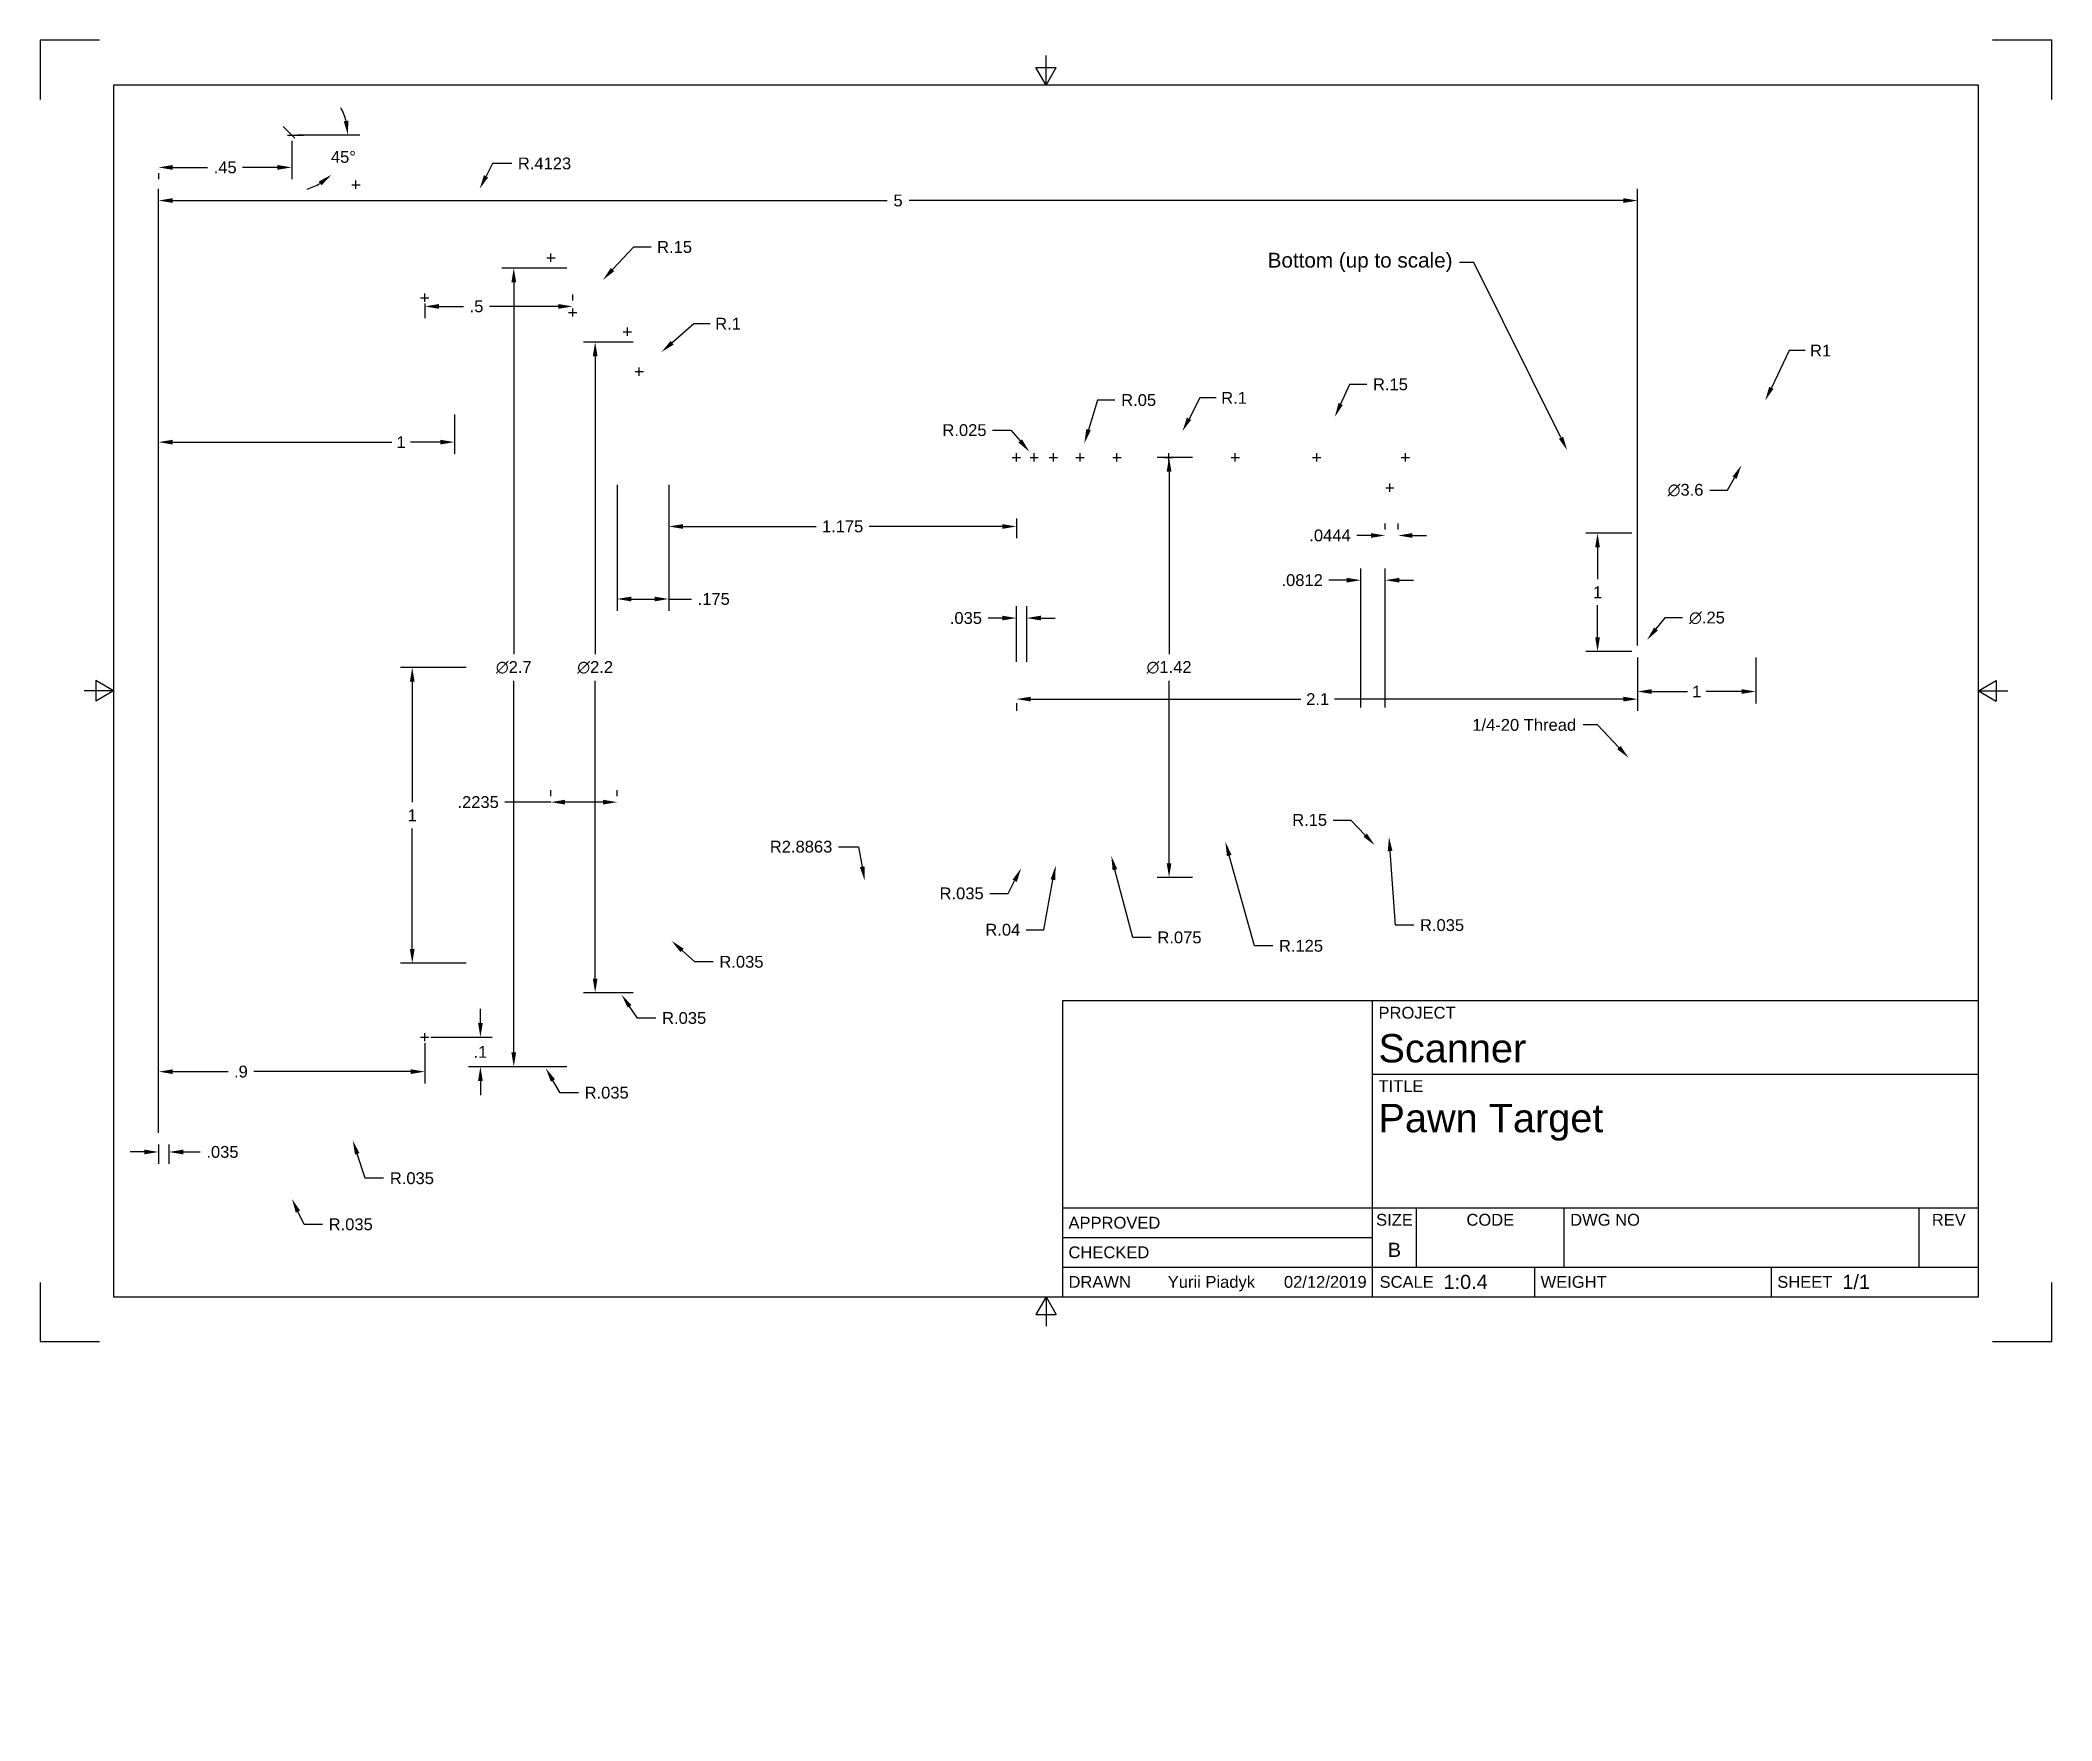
# Paper-space layout 'Sheet1' of a CAD drawing. Header units: inches. Extents: x 0 to 17, y -3.2 to 11.
import ezdxf
from ezdxf import colors
from ezdxf.entities.mleader import LeaderData, LeaderLine
from ezdxf.enums import TextEntityAlignment as Align
from ezdxf.math import Vec2, Vec3

# ---------------------------------------------------------------- set-up
doc = ezdxf.new("R2010")
doc.units = ezdxf.units.IN
doc.header["$LTSCALE"] = 0.75
doc.header["$MEASUREMENT"] = 0
doc.linetypes.add('CENTER2', pattern=[1.125, 0.75, -0.125, 0.125, -0.125])
for name, color, linetype, lineweight in [('Annotations', 7, 'Continuous', 25), ('Center Lines', 7, 'CENTER2', 25), ('Dimensions', 7, 'Continuous', 25)]:
    doc.layers.add(name, color=color, linetype=linetype, lineweight=lineweight)
doc.layers.add('Border', color=7, linetype='Continuous')
doc.layers.add('Titleblock', color=7, linetype='Continuous')
doc.styles.add('FusionTitle', font='')
doc.styles.get("Standard").update_dxf_attribs({"font": 'arial.ttf'})
doc.styles.get('FusionTitle').set_extended_font_data('Arial Unicode MS')
doc.dimstyles.get("Standard").update_dxf_attribs({"dimtxt": 0.1, "dimasz": 0.12, "dimexe": 0.1, "dimexo": 0.05, "dimgap": 0.06, "dimtad": 0, "dimtih": 1, "dimtoh": 1, "dimdec": 4, "dimzin": 12, "dimdsep": 46, "dimtxsty": 'Standard', "dimcen": 0, "dimclrd": 256, "dimclre": 256, "dimclrt": 256, "dimazin": 3, "dimtp": 0.01, "dimtm": 0.01, "dimtfac": 1, "dimtdec": 4, "dimtofl": 0, "dimtmove": 0, "dimatfit": 3, "dimfxl": 1, "dimtolj": 1, "dimtzin": 12, "dimarcsym": 1})

psp = doc.layouts.new('Sheet1')

# ---------------------------------------------------------------- blocks, each defined once
blk = doc.blocks.new('ANSI_B_SHEET')
at = {"layer": 'Border'}
for p, q in [((0.5, 11), (0, 11)), ((0, 11), (0, 10.5)), ((17, 11), (16.5, 11)), ((17, 10.5), (17, 11)), ((8.413, 10.77), (8.587, 10.77)), ((8.5, 10.62), (8.413, 10.77)), ((8.5, 10.62), (8.5, 10.87)), ((8.5, 10.62), (8.587, 10.77)), ((16.38, 10.62), (0.62, 10.62)), ((0.62, 10.62), (0.62, 0.38)), ((16.38, 0.38), (16.38, 10.62)), ((0.62, 5.5), (0.37, 5.5)), ((0.47, 5.587), (0.47, 5.413)), ((0.62, 5.5), (0.47, 5.587)), ((0.62, 5.5), (0.47, 5.413)), ((16.38, 5.5), (16.53, 5.587)), ((16.38, 5.5), (16.63, 5.5)), ((16.38, 5.5), (16.53, 5.413)), ((16.53, 5.587), (16.53, 5.413)), ((0, 0.5), (0, 0)), ((0.62, 0.38), (16.38, 0.38)), ((8.5, 0.38), (8.413, 0.23)), ((8.5, 0.38), (8.5, 0.13)), ((8.5, 0.38), (8.587, 0.23)), ((17, 0), (17, 0.5)), ((8.413, 0.23), (8.587, 0.23)), ((0, 0), (0.5, 0)), ((16.5, 0), (17, 0))]:
    blk.add_line(p, q, dxfattribs=at)
blk = doc.blocks.new('ANSI_TITLEBLOCK')
at = {"layer": 'Titleblock'}
for p, q in [((0, 2.5), (-7.74, 2.5)), ((-7.74, 2.5), (-7.74, 0)), ((-5.12, 0), (-5.12, 2.5)), ((0, 0), (0, 2.5)), ((-5.12, 1.88), (0, 1.88)), ((-7.74, 0.75), (0, 0.75)), ((-4.75, 0.25), (-4.75, 0.75)), ((-3.5, 0.25), (-3.5, 0.75)), ((-0.5, 0.25), (-0.5, 0.75)), ((-7.74, 0.5), (-5.12, 0.5)), ((-7.74, 0.25), (0, 0.25)), ((-3.75, 0), (-3.75, 0.25)), ((-1.75, 0), (-1.75, 0.25)), ((-7.74, 0), (0, 0))]:
    blk.add_line(p, q, dxfattribs=at)
at = {"layer": 'Titleblock', "style": 'FusionTitle'}
for s, p in [('PROJECT', (-5.07, 2.45)), ('TITLE', (-5.07, 1.83)), ('DWG NO', (-3.45, 0.7))]:
    blk.add_text(s, height=0.1, dxfattribs=at).set_placement(p, align=Align.TOP_LEFT)
for s, p in [('SIZE', (-4.935, 0.7)), ('CODE', (-4.125, 0.7)), ('REV', (-0.25, 0.7))]:
    blk.add_text(s, height=0.1, dxfattribs=at).set_placement(p, align=Align.TOP_CENTER)
for s, p in [('APPROVED', (-7.69, 0.625)), ('CHECKED', (-7.69, 0.375)), ('DRAWN', (-7.69, 0.125)), ('SCALE', (-5.061, 0.125)), ('WEIGHT', (-3.7, 0.125)), ('SHEET', (-1.7, 0.125))]:
    blk.add_text(s, height=0.1, dxfattribs=at).set_placement(p, align=Align.MIDDLE_LEFT)
blk.add_attdef('PROJECT', (-5.07, 1.98), '', height=0.24, dxfattribs=at)
for tag, height, p in [('TITLE_1', 0.24, (-5.07, 1.63)), ('TITLE_2', 0.24, (-5.07, 1.29)), ('TITLE_3', 0.12, (-5.07, 0.95))]:
    blk.add_attdef(tag, text='', height=height, dxfattribs=at).set_placement(p, align=Align.TOP_LEFT)
for tag, height, p in [('APPROVED_BY', 0.1, (-6.851, 0.625)), ('CHECKED_BY', 0.1, (-6.851, 0.375)), ('DRAWN_BY', 0.1, (-6.851, 0.125)), ('SCALE', 0.12, (-4.52, 0.125)), ('WEIGHT', 0.12, (-3.1, 0.125)), ('SHEET', 0.12, (-1.15, 0.125))]:
    blk.add_attdef(tag, text='', height=height, dxfattribs=at).set_placement(p, align=Align.MIDDLE_LEFT)
for tag, p in [('APPROVED_DATE', (-5.17, 0.625)), ('CHECKED_DATE', (-5.17, 0.375)), ('DRAWN_DATE', (-5.17, 0.125))]:
    blk.add_attdef(tag, text='', height=0.1, dxfattribs=at).set_placement(p, align=Align.MIDDLE_RIGHT)
for tag, p in [('SIZE', (-4.935, 0.3)), ('CODE', (-4.125, 0.3)), ('REV', (-0.25, 0.3))]:
    blk.add_attdef(tag, text='', height=0.12, dxfattribs=at).set_placement(p, align=Align.BOTTOM_CENTER)
blk.add_attdef('DWG_NO', text='', height=0.12, dxfattribs=at).set_placement((-3.45, 0.3), align=Align.BOTTOM_LEFT)
blk = doc.blocks.new('*D18')
at = {"layer": 'Defpoints', "color": 0, "transparency": 16777216}
for p in [(6.968, 3.896), (8.25, -3.205)]:
    blk.add_point(p, dxfattribs=at)
at = {"layer": 'Dimensions', "lineweight": -2, "transparency": 16777216}
for p, q in [((6.745, 4.183), (6.916, 4.183)), ((6.916, 4.183), (6.946, 4.014))]:
    blk.add_line(p, q, dxfattribs=at)
at = {"layer": 'Dimensions', "transparency": 16777216}
blk.add_solid([(6.966, 4.018), (6.927, 4.011), (6.968, 3.896)], dxfattribs=at)
at = {"layer": 'Dimensions', "transparency": 16777216, "insert": (6.43, 4.183), "char_height": 0.1, "attachment_point": 5}
blk.add_mtext('\\A1;R2.8863', dxfattribs=at)
blk = doc.blocks.new('*D19')
at = {"layer": 'Defpoints', "color": 0, "transparency": 16777216}
for p in [(3.714, 9.744), (3.25, 8.824)]:
    blk.add_point(p, dxfattribs=at)
at = {"layer": 'Dimensions', "lineweight": -2, "transparency": 16777216}
for p, q in [((3.822, 9.958), (3.768, 9.851)), ((3.986, 9.958), (3.822, 9.958))]:
    blk.add_line(p, q, dxfattribs=at)
at = {"layer": 'Dimensions', "transparency": 16777216}
blk.add_solid([(3.75, 9.86), (3.786, 9.842), (3.714, 9.744)], dxfattribs=at)
at = {"layer": 'Dimensions', "transparency": 16777216, "insert": (4.262, 9.958), "char_height": 0.1, "attachment_point": 5}
blk.add_mtext('\\A1;R.4123', dxfattribs=at)
blk = doc.blocks.new('*D20')
at = {"layer": 'Defpoints', "color": 0, "transparency": 16777216}
for p in [(4.755, 8.973), (4.5, 8.699)]:
    blk.add_point(p, dxfattribs=at)
at = {"layer": 'Dimensions', "lineweight": -2, "transparency": 16777216}
for p, q in [((5.014, 9.252), (4.837, 9.061)), ((5.162, 9.252), (5.014, 9.252))]:
    blk.add_line(p, q, dxfattribs=at)
at = {"layer": 'Dimensions', "transparency": 16777216}
blk.add_solid([(4.822, 9.075), (4.851, 9.048), (4.755, 8.973)], dxfattribs=at)
at = {"layer": 'Dimensions', "transparency": 16777216, "insert": (5.361, 9.252), "char_height": 0.1, "attachment_point": 5}
blk.add_mtext('\\A1;R.15', dxfattribs=at)
blk = doc.blocks.new('*D21')
at = {"layer": 'Defpoints', "color": 0, "transparency": 16777216}
for p in [(5.25, 8.364), (5.062, 8.199)]:
    blk.add_point(p, dxfattribs=at)
at = {"layer": 'Dimensions', "lineweight": -2, "transparency": 16777216}
for p, q in [((5.525, 8.604), (5.341, 8.443)), ((5.663, 8.604), (5.525, 8.604))]:
    blk.add_line(p, q, dxfattribs=at)
at = {"layer": 'Dimensions', "transparency": 16777216}
blk.add_solid([(5.327, 8.458), (5.354, 8.428), (5.25, 8.364)], dxfattribs=at)
at = {"layer": 'Dimensions', "transparency": 16777216, "insert": (5.813, 8.604), "char_height": 0.1, "attachment_point": 5}
blk.add_mtext('\\A1;R.1', dxfattribs=at)
blk = doc.blocks.new('*D22')
at = {"layer": 'Defpoints', "color": 0, "transparency": 16777216}
for p in [(8.36, 7.521), (8.4, 7.474)]:
    blk.add_point(p, dxfattribs=at)
at = {"layer": 'Dimensions', "lineweight": -2, "transparency": 16777216}
for p, q in [((8.049, 7.704), (8.204, 7.704)), ((8.204, 7.704), (8.282, 7.613))]:
    blk.add_line(p, q, dxfattribs=at)
at = {"layer": 'Dimensions', "transparency": 16777216}
blk.add_solid([(8.297, 7.626), (8.267, 7.6), (8.36, 7.521)], dxfattribs=at)
at = {"layer": 'Dimensions', "transparency": 16777216, "insert": (7.811, 7.704), "char_height": 0.1, "attachment_point": 5}
blk.add_mtext('\\A1;R.025', dxfattribs=at)
blk = doc.blocks.new('*D23')
at = {"layer": 'Defpoints', "color": 0, "transparency": 16777216}
for p in [(8.824, 7.593), (8.787, 7.474)]:
    blk.add_point(p, dxfattribs=at)
at = {"layer": 'Dimensions', "lineweight": -2, "transparency": 16777216}
for p, q in [((8.936, 7.958), (8.859, 7.708)), ((9.083, 7.958), (8.936, 7.958))]:
    blk.add_line(p, q, dxfattribs=at)
at = {"layer": 'Dimensions', "transparency": 16777216}
blk.add_solid([(8.84, 7.714), (8.878, 7.702), (8.824, 7.593)], dxfattribs=at)
at = {"layer": 'Dimensions', "transparency": 16777216, "insert": (9.283, 7.958), "char_height": 0.1, "attachment_point": 5}
blk.add_mtext('\\A1;R.05', dxfattribs=at)
blk = doc.blocks.new('*D24')
at = {"layer": 'Defpoints', "color": 0, "transparency": 16777216}
for p in [(9.653, 7.695), (9.537, 7.474)]:
    blk.add_point(p, dxfattribs=at)
at = {"layer": 'Dimensions', "lineweight": -2, "transparency": 16777216}
for p, q in [((9.801, 7.977), (9.709, 7.801)), ((9.939, 7.977), (9.801, 7.977))]:
    blk.add_line(p, q, dxfattribs=at)
at = {"layer": 'Dimensions', "transparency": 16777216}
blk.add_solid([(9.691, 7.811), (9.727, 7.792), (9.653, 7.695)], dxfattribs=at)
at = {"layer": 'Dimensions', "transparency": 16777216, "insert": (10.089, 7.977), "char_height": 0.1, "attachment_point": 5}
blk.add_mtext('\\A1;R.1', dxfattribs=at)
blk = doc.blocks.new('*D25')
at = {"layer": 'Defpoints', "color": 0, "transparency": 16777216}
for p in [(10.941, 7.816), (10.787, 7.474)]:
    blk.add_point(p, dxfattribs=at)
at = {"layer": 'Dimensions', "lineweight": -2, "transparency": 16777216}
for p, q in [((11.064, 8.091), (10.99, 7.925)), ((11.212, 8.091), (11.064, 8.091))]:
    blk.add_line(p, q, dxfattribs=at)
at = {"layer": 'Dimensions', "transparency": 16777216}
blk.add_solid([(10.972, 7.934), (11.008, 7.917), (10.941, 7.816)], dxfattribs=at)
at = {"layer": 'Dimensions', "transparency": 16777216, "insert": (11.411, 8.091), "char_height": 0.1, "attachment_point": 5}
blk.add_mtext('\\A1;R.15', dxfattribs=at)
blk = doc.blocks.new('*D26')
at = {"layer": 'Defpoints', "color": 0, "transparency": 16777216}
for p in [(14.578, 7.954), (13.5, 5.699)]:
    blk.add_point(p, dxfattribs=at)
at = {"layer": 'Dimensions', "lineweight": -2, "transparency": 16777216}
for p, q in [((14.781, 8.377), (14.63, 8.062)), ((14.915, 8.377), (14.781, 8.377))]:
    blk.add_line(p, q, dxfattribs=at)
at = {"layer": 'Dimensions', "transparency": 16777216}
blk.add_solid([(14.612, 8.071), (14.648, 8.054), (14.578, 7.954)], dxfattribs=at)
at = {"layer": 'Dimensions', "transparency": 16777216, "insert": (15.046, 8.377), "char_height": 0.1, "attachment_point": 5}
blk.add_mtext('\\A1;R1', dxfattribs=at)
blk = doc.blocks.new('*D27')
at = {"layer": 'Defpoints', "color": 0, "transparency": 16777216}
for p in [(14.377, 7.407), (12.623, 4.262)]:
    blk.add_point(p, dxfattribs=at)
at = {"layer": 'Dimensions', "lineweight": -2, "transparency": 16777216}
for p, q in [((14.111, 7.197), (14.26, 7.197)), ((14.26, 7.197), (14.318, 7.302))]:
    blk.add_line(p, q, dxfattribs=at)
at = {"layer": 'Dimensions', "transparency": 16777216}
blk.add_solid([(14.301, 7.311), (14.336, 7.292), (14.377, 7.407)], dxfattribs=at)
at = {"layer": 'Dimensions', "transparency": 16777216, "insert": (13.905, 7.197), "char_height": 0.1, "attachment_point": 5}
blk.add_mtext('\\A1;∅3.6', dxfattribs=at)
blk = doc.blocks.new('*D28')
at = {"layer": 'Defpoints', "color": 0, "transparency": 16777216}
for p in [(13.5, 5.834), (14.5, 5.834), (14.5, 5.495)]:
    blk.add_point(p, dxfattribs=at)
at = {"layer": 'Dimensions', "lineweight": -2, "transparency": 16777216}
for p, q in [((13.5, 5.784), (13.5, 5.395)), ((14.5, 5.784), (14.5, 5.395)), ((13.62, 5.495), (13.922, 5.495)), ((14.38, 5.495), (14.078, 5.495))]:
    blk.add_line(p, q, dxfattribs=at)
at = {"layer": 'Dimensions', "transparency": 16777216}
for points in [[(13.62, 5.515), (13.62, 5.475), (13.5, 5.495)], [(14.38, 5.515), (14.38, 5.475), (14.5, 5.495)]]:
    blk.add_solid(points, dxfattribs=at)
at = {"layer": 'Dimensions', "transparency": 16777216, "insert": (14, 5.495), "char_height": 0.1, "attachment_point": 5}
blk.add_mtext('\\A1;1', dxfattribs=at)
blk = doc.blocks.new('*D29')
at = {"layer": 'Defpoints', "color": 0, "transparency": 16777216}
for p in [(13.161, 6.834), (13.5, 6.834), (13.5, 5.834)]:
    blk.add_point(p, dxfattribs=at)
at = {"layer": 'Dimensions', "lineweight": -2, "transparency": 16777216}
for p, q in [((13.45, 6.834), (13.061, 6.834)), ((13.161, 6.714), (13.161, 6.445)), ((13.161, 5.954), (13.161, 6.224)), ((13.45, 5.834), (13.061, 5.834))]:
    blk.add_line(p, q, dxfattribs=at)
at = {"layer": 'Dimensions', "transparency": 16777216}
for points in [[(13.141, 6.714), (13.181, 6.714), (13.161, 6.834)], [(13.141, 5.954), (13.181, 5.954), (13.161, 5.834)]]:
    blk.add_solid(points, dxfattribs=at)
at = {"layer": 'Dimensions', "transparency": 16777216, "insert": (13.161, 6.334), "char_height": 0.1, "attachment_point": 5}
blk.add_mtext('\\A1;1', dxfattribs=at)
blk = doc.blocks.new('*D30')
at = {"layer": 'Defpoints', "color": 0, "transparency": 16777216}
for p in [(13.579, 5.931), (13.421, 5.738)]:
    blk.add_point(p, dxfattribs=at)
at = {"layer": 'Dimensions', "lineweight": -2, "transparency": 16777216}
for p, q in [((13.731, 6.117), (13.655, 6.024)), ((13.88, 6.117), (13.731, 6.117))]:
    blk.add_line(p, q, dxfattribs=at)
at = {"layer": 'Dimensions', "transparency": 16777216}
blk.add_solid([(13.64, 6.037), (13.671, 6.011), (13.579, 5.931)], dxfattribs=at)
at = {"layer": 'Dimensions', "transparency": 16777216, "insert": (14.086, 6.117), "char_height": 0.1, "attachment_point": 5}
blk.add_mtext('\\A1;∅.25', dxfattribs=at)
blk = doc.blocks.new('*D31')
at = {"layer": 'Defpoints', "color": 0, "transparency": 16777216}
for p in [(8.25, 3.924), (8.29, 4.002)]:
    blk.add_point(p, dxfattribs=at)
at = {"layer": 'Dimensions', "lineweight": -2, "transparency": 16777216}
for p, q in [((8.026, 3.788), (8.181, 3.788)), ((8.181, 3.788), (8.235, 3.895))]:
    blk.add_line(p, q, dxfattribs=at)
at = {"layer": 'Dimensions', "transparency": 16777216}
blk.add_solid([(8.217, 3.904), (8.253, 3.886), (8.29, 4.002)], dxfattribs=at)
at = {"layer": 'Dimensions', "transparency": 16777216, "insert": (7.787, 3.788), "char_height": 0.1, "attachment_point": 5}
blk.add_mtext('\\A1;R.035', dxfattribs=at)
blk = doc.blocks.new('*D32')
at = {"layer": 'Defpoints', "color": 0, "transparency": 16777216}
for p in [(8.562, 3.924), (8.544, 3.825)]:
    blk.add_point(p, dxfattribs=at)
at = {"layer": 'Dimensions', "lineweight": -2, "transparency": 16777216}
for p, q in [((8.481, 3.481), (8.559, 3.904)), ((8.333, 3.481), (8.481, 3.481))]:
    blk.add_line(p, q, dxfattribs=at)
at = {"layer": 'Dimensions', "transparency": 16777216}
blk.add_solid([(8.539, 3.908), (8.579, 3.9), (8.581, 4.022)], dxfattribs=at)
at = {"layer": 'Dimensions', "transparency": 16777216, "insert": (8.135, 3.481), "char_height": 0.1, "attachment_point": 5}
blk.add_mtext('\\A1;R.04', dxfattribs=at)
blk = doc.blocks.new('*D33')
at = {"layer": 'Defpoints', "color": 0, "transparency": 16777216}
for p in [(9.1, 3.924), (9.148, 3.742)]:
    blk.add_point(p, dxfattribs=at)
at = {"layer": 'Dimensions', "lineweight": -2, "transparency": 16777216}
for p, q in [((9.234, 3.416), (9.083, 3.989)), ((9.39, 3.416), (9.234, 3.416))]:
    blk.add_line(p, q, dxfattribs=at)
at = {"layer": 'Dimensions', "transparency": 16777216}
blk.add_solid([(9.102, 3.994), (9.063, 3.984), (9.052, 4.105)], dxfattribs=at)
at = {"layer": 'Dimensions', "transparency": 16777216, "insert": (9.628, 3.416), "char_height": 0.1, "attachment_point": 5}
blk.add_mtext('\\A1;R.075', dxfattribs=at)
blk = doc.blocks.new('*D34')
at = {"layer": 'Defpoints', "color": 0, "transparency": 16777216}
for p in [(10.1, 3.924), (10.184, 3.622)]:
    blk.add_point(p, dxfattribs=at)
at = {"layer": 'Dimensions', "lineweight": -2, "transparency": 16777216}
for p, q in [((10.261, 3.345), (10.048, 4.109)), ((10.416, 3.345), (10.261, 3.345))]:
    blk.add_line(p, q, dxfattribs=at)
at = {"layer": 'Dimensions', "transparency": 16777216}
blk.add_solid([(10.068, 4.114), (10.029, 4.104), (10.016, 4.225)], dxfattribs=at)
at = {"layer": 'Dimensions', "transparency": 16777216, "insert": (10.655, 3.345), "char_height": 0.1, "attachment_point": 5}
blk.add_mtext('\\A1;R.125', dxfattribs=at)
blk = doc.blocks.new('*D35')
at = {"layer": 'Defpoints', "color": 0, "transparency": 16777216}
for p in [(11.279, 4.195), (11.537, 3.924)]:
    blk.add_point(p, dxfattribs=at)
at = {"layer": 'Dimensions', "lineweight": -2, "transparency": 16777216}
for p, q in [((10.928, 4.409), (11.075, 4.409)), ((11.075, 4.409), (11.196, 4.282))]:
    blk.add_line(p, q, dxfattribs=at)
at = {"layer": 'Dimensions', "transparency": 16777216}
blk.add_solid([(11.211, 4.296), (11.182, 4.268), (11.279, 4.195)], dxfattribs=at)
at = {"layer": 'Dimensions', "transparency": 16777216, "insert": (10.728, 4.409), "char_height": 0.1, "attachment_point": 5}
blk.add_mtext('\\A1;R.15', dxfattribs=at)
blk = doc.blocks.new('*D36')
at = {"layer": 'Defpoints', "color": 0, "transparency": 16777216}
for p in [(11.406, 4.179), (11.412, 4.092)]:
    blk.add_point(p, dxfattribs=at)
at = {"layer": 'Dimensions', "lineweight": -2, "transparency": 16777216}
for p, q in [((11.454, 3.52), (11.408, 4.147)), ((11.609, 3.52), (11.454, 3.52))]:
    blk.add_line(p, q, dxfattribs=at)
at = {"layer": 'Dimensions', "transparency": 16777216}
blk.add_solid([(11.428, 4.148), (11.388, 4.145), (11.399, 4.266)], dxfattribs=at)
at = {"layer": 'Dimensions', "transparency": 16777216, "insert": (11.847, 3.52), "char_height": 0.1, "attachment_point": 5}
blk.add_mtext('\\A1;R.035', dxfattribs=at)
blk = doc.blocks.new('*D37')
at = {"layer": 'Defpoints', "color": 0, "transparency": 16777216}
for p in [(5.4, 3.329), (5.465, 3.27)]:
    blk.add_point(p, dxfattribs=at)
at = {"layer": 'Dimensions', "lineweight": -2, "transparency": 16777216}
for p, q in [((5.533, 3.21), (5.424, 3.307)), ((5.688, 3.21), (5.533, 3.21))]:
    blk.add_line(p, q, dxfattribs=at)
at = {"layer": 'Dimensions', "transparency": 16777216}
blk.add_solid([(5.438, 3.322), (5.411, 3.292), (5.335, 3.388)], dxfattribs=at)
at = {"layer": 'Dimensions', "transparency": 16777216, "insert": (5.926, 3.21), "char_height": 0.1, "attachment_point": 5}
blk.add_mtext('\\A1;R.035', dxfattribs=at)
blk = doc.blocks.new('*D38')
at = {"layer": 'Defpoints', "color": 0, "transparency": 16777216}
for p in [(4.913, 2.933), (4.962, 2.861)]:
    blk.add_point(p, dxfattribs=at)
at = {"layer": 'Dimensions', "lineweight": -2, "transparency": 16777216}
for p, q in [((5.048, 2.735), (4.981, 2.834)), ((5.204, 2.735), (5.048, 2.735))]:
    blk.add_line(p, q, dxfattribs=at)
at = {"layer": 'Dimensions', "transparency": 16777216}
blk.add_solid([(4.997, 2.845), (4.964, 2.823), (4.913, 2.933)], dxfattribs=at)
at = {"layer": 'Dimensions', "transparency": 16777216, "insert": (5.442, 2.735), "char_height": 0.1, "attachment_point": 5}
blk.add_mtext('\\A1;R.035', dxfattribs=at)
blk = doc.blocks.new('*D39')
at = {"layer": 'Defpoints', "color": 0, "transparency": 16777216}
for p in [(4.272, 2.312), (4.316, 2.236)]:
    blk.add_point(p, dxfattribs=at)
at = {"layer": 'Dimensions', "lineweight": -2, "transparency": 16777216}
for p, q in [((4.393, 2.104), (4.333, 2.208)), ((4.549, 2.104), (4.393, 2.104))]:
    blk.add_line(p, q, dxfattribs=at)
at = {"layer": 'Dimensions', "transparency": 16777216}
blk.add_solid([(4.35, 2.218), (4.315, 2.198), (4.272, 2.312)], dxfattribs=at)
at = {"layer": 'Dimensions', "transparency": 16777216, "insert": (4.787, 2.104), "char_height": 0.1, "attachment_point": 5}
blk.add_mtext('\\A1;R.035', dxfattribs=at)
blk = doc.blocks.new('*D40')
at = {"layer": 'Defpoints', "color": 0, "transparency": 16777216}
for p in [(2.669, 1.618), (2.696, 1.535)]:
    blk.add_point(p, dxfattribs=at)
at = {"layer": 'Dimensions', "lineweight": -2, "transparency": 16777216}
for p, q in [((2.747, 1.381), (2.679, 1.587)), ((2.902, 1.381), (2.747, 1.381))]:
    blk.add_line(p, q, dxfattribs=at)
at = {"layer": 'Dimensions', "transparency": 16777216}
blk.add_solid([(2.698, 1.594), (2.66, 1.581), (2.641, 1.701)], dxfattribs=at)
at = {"layer": 'Dimensions', "transparency": 16777216, "insert": (3.141, 1.381), "char_height": 0.1, "attachment_point": 5}
blk.add_mtext('\\A1;R.035', dxfattribs=at)
blk = doc.blocks.new('*D41')
at = {"layer": 'Defpoints', "color": 0, "transparency": 16777216}
for p in [(2.089, 1.286), (2.127, 1.207)]:
    blk.add_point(p, dxfattribs=at)
at = {"layer": 'Dimensions', "lineweight": -2, "transparency": 16777216}
for p, q in [((2.23, 0.991), (2.178, 1.099)), ((2.386, 0.991), (2.23, 0.991))]:
    blk.add_line(p, q, dxfattribs=at)
at = {"layer": 'Dimensions', "transparency": 16777216}
blk.add_solid([(2.196, 1.108), (2.16, 1.09), (2.127, 1.207)], dxfattribs=at)
at = {"layer": 'Dimensions', "transparency": 16777216, "insert": (2.624, 0.991), "char_height": 0.1, "attachment_point": 5}
blk.add_mtext('\\A1;R.035', dxfattribs=at)
blk = doc.blocks.new('*D42')
at = {"layer": 'Defpoints', "color": 0, "transparency": 16777216}
for p in [(1, 1.715), (1.088, 1.715), (1, 1.603)]:
    blk.add_point(p, dxfattribs=at)
at = {"layer": 'Dimensions', "lineweight": -2, "transparency": 16777216}
for p, q in [((0.88, 1.603), (0.76, 1.603)), ((1, 1.665), (1, 1.503)), ((1.088, 1.665), (1.088, 1.503)), ((1.208, 1.603), (1.353, 1.603))]:
    blk.add_line(p, q, dxfattribs=at)
at = {"layer": 'Dimensions', "transparency": 16777216}
for points in [[(0.88, 1.623), (0.88, 1.583), (1, 1.603)], [(1.208, 1.623), (1.208, 1.583), (1.088, 1.603)]]:
    blk.add_solid(points, dxfattribs=at)
at = {"layer": 'Dimensions', "transparency": 16777216, "insert": (1.54, 1.603), "char_height": 0.1, "attachment_point": 5}
blk.add_mtext('\\A1;.035', dxfattribs=at)
blk = doc.blocks.new('*D43')
at = {"layer": 'Defpoints', "color": 0, "transparency": 16777216}
for p in [(4.875, 7.293), (5.312, 7.293), (5.312, 6.277)]:
    blk.add_point(p, dxfattribs=at)
at = {"layer": 'Dimensions', "lineweight": -2, "transparency": 16777216}
for p, q in [((4.875, 7.243), (4.875, 6.177)), ((5.312, 7.243), (5.312, 6.177)), ((4.995, 6.277), (5.192, 6.277)), ((5.312, 6.277), (5.505, 6.277))]:
    blk.add_line(p, q, dxfattribs=at)
at = {"layer": 'Dimensions', "transparency": 16777216}
for points in [[(4.995, 6.297), (4.995, 6.257), (4.875, 6.277)], [(5.192, 6.297), (5.192, 6.257), (5.312, 6.277)]]:
    blk.add_solid(points, dxfattribs=at)
at = {"layer": 'Dimensions', "transparency": 16777216, "insert": (5.692, 6.277), "char_height": 0.1, "attachment_point": 5}
blk.add_mtext('\\A1;.175', dxfattribs=at)
blk = doc.blocks.new('*U45')
at = {"layer": 'Dimensions', "color": 0, "ltscale": 0.75, "transparency": 16777216}
for p, q in [((0.026, -0.026), (-0.071, 0.071)), ((-0.036, 0), (0.1, 0))]:
    blk.add_line(p, q, dxfattribs=at)
blk = doc.blocks.new('*D46')
at = {"layer": 'Defpoints', "color": 0, "transparency": 16777216}
for p in [(2.125, 10.199), (1, 9.925), (1, 9.925)]:
    blk.add_point(p, dxfattribs=at)
at = {"layer": 'Dimensions', "lineweight": -2, "transparency": 16777216}
for p, q in [((2.125, 10.149), (2.125, 9.825)), ((1, 9.875), (1, 9.825)), ((1.12, 9.925), (1.415, 9.925)), ((2.005, 9.925), (1.71, 9.925))]:
    blk.add_line(p, q, dxfattribs=at)
at = {"layer": 'Dimensions', "transparency": 16777216}
for points in [[(1.12, 9.945), (1.12, 9.905), (1, 9.925)], [(2.005, 9.945), (2.005, 9.905), (2.125, 9.925)]]:
    blk.add_solid(points, dxfattribs=at)
at = {"layer": 'Dimensions', "transparency": 16777216, "insert": (1.563, 9.925), "char_height": 0.1, "attachment_point": 5}
blk.add_mtext('\\A1;.45', dxfattribs=at)
blk = doc.blocks.new('*D49')
at = {"layer": 'Defpoints', "color": 0, "transparency": 16777216}
for p in [(3.651, 5.699), (3.144, 3.199), (3.651, 3.199)]:
    blk.add_point(p, dxfattribs=at)
at = {"layer": 'Dimensions', "lineweight": -2, "transparency": 16777216}
for p, q in [((3.601, 5.699), (3.044, 5.699)), ((3.144, 5.579), (3.144, 4.559)), ((3.144, 3.319), (3.144, 4.338)), ((3.601, 3.199), (3.044, 3.199))]:
    blk.add_line(p, q, dxfattribs=at)
at = {"layer": 'Dimensions', "transparency": 16777216}
for points in [[(3.124, 5.579), (3.164, 5.579), (3.144, 5.699)], [(3.124, 3.319), (3.164, 3.319), (3.144, 3.199)]]:
    blk.add_solid(points, dxfattribs=at)
at = {"layer": 'Dimensions', "transparency": 16777216, "insert": (3.144, 4.449), "char_height": 0.1, "attachment_point": 5}
blk.add_mtext('\\A1;1', dxfattribs=at)
blk = doc.blocks.new('*D58')
at = {"layer": 'Defpoints', "color": 0, "transparency": 16777216}
for p in [(8.25, 6.116), (8.25, 5.697), (8.337, 5.697)]:
    blk.add_point(p, dxfattribs=at)
at = {"layer": 'Dimensions', "lineweight": -2, "transparency": 16777216}
for p, q in [((8.25, 5.747), (8.25, 6.216)), ((8.337, 5.747), (8.337, 6.216)), ((8.13, 6.116), (8.01, 6.116)), ((8.457, 6.116), (8.577, 6.116))]:
    blk.add_line(p, q, dxfattribs=at)
at = {"layer": 'Dimensions', "transparency": 16777216}
for points in [[(8.13, 6.136), (8.13, 6.096), (8.25, 6.116)], [(8.457, 6.136), (8.457, 6.096), (8.337, 6.116)]]:
    blk.add_solid(points, dxfattribs=at)
at = {"layer": 'Dimensions', "transparency": 16777216, "insert": (7.823, 6.116), "char_height": 0.1, "attachment_point": 5}
blk.add_mtext('\\A1;.035', dxfattribs=at)
blk = doc.blocks.new('*D59')
at = {"layer": 'Defpoints', "color": 0, "transparency": 16777216}
for p in [(11.366, 6.436), (11.162, 5.311), (11.366, 5.311)]:
    blk.add_point(p, dxfattribs=at)
at = {"layer": 'Dimensions', "lineweight": -2, "transparency": 16777216}
for p, q in [((11.162, 5.361), (11.162, 6.536)), ((11.366, 5.361), (11.366, 6.536)), ((11.042, 6.436), (10.89, 6.436)), ((11.486, 6.436), (11.606, 6.436))]:
    blk.add_line(p, q, dxfattribs=at)
at = {"layer": 'Dimensions', "transparency": 16777216}
for points in [[(11.042, 6.456), (11.042, 6.416), (11.162, 6.436)], [(11.486, 6.456), (11.486, 6.416), (11.366, 6.436)]]:
    blk.add_solid(points, dxfattribs=at)
at = {"layer": 'Dimensions', "transparency": 16777216, "insert": (10.665, 6.436), "char_height": 0.1, "attachment_point": 5}
blk.add_mtext('\\A1;.0812', dxfattribs=at)
blk = doc.blocks.new('*D60')
at = {"layer": 'Defpoints', "color": 0, "transparency": 16777216}
for p in [(5.312, 7.008), (8.25, 7.008), (8.25, 6.89)]:
    blk.add_point(p, dxfattribs=at)
at = {"layer": 'Dimensions', "lineweight": -2, "transparency": 16777216}
for p, q in [((5.312, 6.958), (5.312, 6.79)), ((5.432, 6.89), (6.557, 6.89)), ((8.13, 6.89), (7.006, 6.89)), ((8.25, 6.958), (8.25, 6.79))]:
    blk.add_line(p, q, dxfattribs=at)
at = {"layer": 'Dimensions', "transparency": 16777216}
for points in [[(5.432, 6.91), (5.432, 6.87), (5.312, 6.89)], [(8.13, 6.91), (8.13, 6.87), (8.25, 6.89)]]:
    blk.add_solid(points, dxfattribs=at)
at = {"layer": 'Dimensions', "transparency": 16777216, "insert": (6.781, 6.89), "char_height": 0.1, "attachment_point": 5}
blk.add_mtext('\\A1;1.175', dxfattribs=at)
blk = doc.blocks.new('*D63')
at = {"layer": 'Defpoints', "color": 0, "transparency": 16777216}
for p in [(13.5, 5.699), (8.25, 5.447), (8.25, 5.431)]:
    blk.add_point(p, dxfattribs=at)
at = {"layer": 'Dimensions', "lineweight": -2, "transparency": 16777216}
for p, q in [((13.5, 5.649), (13.5, 5.331)), ((8.25, 5.397), (8.25, 5.331)), ((8.37, 5.431), (10.653, 5.431)), ((13.38, 5.431), (10.938, 5.431))]:
    blk.add_line(p, q, dxfattribs=at)
at = {"layer": 'Dimensions', "transparency": 16777216}
for points in [[(8.37, 5.451), (8.37, 5.411), (8.25, 5.431)], [(13.38, 5.451), (13.38, 5.411), (13.5, 5.431)]]:
    blk.add_solid(points, dxfattribs=at)
at = {"layer": 'Dimensions', "transparency": 16777216, "insert": (10.796, 5.431), "char_height": 0.1, "attachment_point": 5}
blk.add_mtext('\\A1;2.1', dxfattribs=at)
blk = doc.blocks.new('*U64')
at = {"layer": 'Center Lines', "color": 0, "linetype": 'Continuous', "ltscale": 0.75, "transparency": 16777216}
for p, q in [((-0.035, 0), (0.035, 0)), ((0, -0.035), (0, 0.035))]:
    blk.add_line(p, q, dxfattribs=at)
blk = doc.blocks.new('*U65')
at = {"layer": 'Center Lines', "color": 0, "linetype": 'Continuous', "ltscale": 0.75, "transparency": 16777216}
for p, q in [((-0.035, 0), (0.035, 0)), ((0, -0.035), (0, 0.035))]:
    blk.add_line(p, q, dxfattribs=at)
blk = doc.blocks.new('*U66')
at = {"layer": 'Center Lines', "color": 0, "linetype": 'Continuous', "ltscale": 0.75, "transparency": 16777216}
for p, q in [((-0.035, 0), (0.035, 0)), ((0, -0.035), (0, 0.035))]:
    blk.add_line(p, q, dxfattribs=at)
blk = doc.blocks.new('*U67')
at = {"layer": 'Center Lines', "color": 0, "linetype": 'Continuous', "ltscale": 0.75, "transparency": 16777216}
for p, q in [((-0.035, 0), (0.035, 0)), ((0, -0.035), (0, 0.035))]:
    blk.add_line(p, q, dxfattribs=at)
blk = doc.blocks.new('*U68')
at = {"layer": 'Center Lines', "color": 0, "linetype": 'Continuous', "ltscale": 0.75, "transparency": 16777216}
for p, q in [((-0.035, 0), (0.035, 0)), ((0, -0.035), (0, 0.035))]:
    blk.add_line(p, q, dxfattribs=at)
blk = doc.blocks.new('*U69')
at = {"layer": 'Center Lines', "color": 0, "linetype": 'Continuous', "ltscale": 0.75, "transparency": 16777216}
for p, q in [((-0.035, 0), (0.035, 0)), ((0, -0.035), (0, 0.035))]:
    blk.add_line(p, q, dxfattribs=at)
blk = doc.blocks.new('*U70')
at = {"layer": 'Center Lines', "color": 0, "linetype": 'Continuous', "ltscale": 0.75, "transparency": 16777216}
for p, q in [((-0.035, 0), (0.035, 0)), ((0, -0.035), (0, 0.035))]:
    blk.add_line(p, q, dxfattribs=at)
blk = doc.blocks.new('*U71')
at = {"layer": 'Center Lines', "color": 0, "linetype": 'Continuous', "ltscale": 0.75, "transparency": 16777216}
for p, q in [((-0.035, 0), (0.035, 0)), ((0, -0.035), (0, 0.035))]:
    blk.add_line(p, q, dxfattribs=at)
blk = doc.blocks.new('*U72')
at = {"layer": 'Center Lines', "color": 0, "linetype": 'Continuous', "ltscale": 0.75, "transparency": 16777216}
for p, q in [((-0.035, 0), (0.035, 0)), ((0, -0.035), (0, 0.035))]:
    blk.add_line(p, q, dxfattribs=at)
blk = doc.blocks.new('*D73')
at = {"layer": 'Defpoints', "color": 0, "transparency": 16777216}
for p in [(9.54, 7.474), (9.787, 7.474), (9.787, 3.924)]:
    blk.add_point(p, dxfattribs=at)
at = {"layer": 'Dimensions', "lineweight": -2, "transparency": 16777216}
for p, q in [((9.737, 7.474), (9.44, 7.474)), ((9.54, 7.354), (9.54, 5.812)), ((9.54, 4.044), (9.54, 5.585)), ((9.737, 3.924), (9.44, 3.924))]:
    blk.add_line(p, q, dxfattribs=at)
at = {"layer": 'Dimensions', "transparency": 16777216}
for points in [[(9.52, 7.354), (9.56, 7.354), (9.54, 7.474)], [(9.52, 4.044), (9.56, 4.044), (9.54, 3.924)]]:
    blk.add_solid(points, dxfattribs=at)
at = {"layer": 'Dimensions', "transparency": 16777216, "insert": (9.54, 5.699), "char_height": 0.1, "attachment_point": 5}
blk.add_mtext('\\A1;∅1.42', dxfattribs=at)
blk = doc.blocks.new('*D74')
at = {"layer": 'Defpoints', "color": 0, "transparency": 16777216}
for p in [(4.002, 9.074), (4.5, 9.074), (4.5, 2.324)]:
    blk.add_point(p, dxfattribs=at)
at = {"layer": 'Dimensions', "lineweight": -2, "transparency": 16777216}
for p, q in [((4.45, 9.074), (3.902, 9.074)), ((4.002, 8.954), (4.002, 5.812)), ((4.002, 2.444), (4.002, 5.585)), ((4.45, 2.324), (3.902, 2.324))]:
    blk.add_line(p, q, dxfattribs=at)
at = {"layer": 'Dimensions', "transparency": 16777216}
for points in [[(3.982, 8.954), (4.022, 8.954), (4.002, 9.074)], [(3.982, 2.444), (4.022, 2.444), (4.002, 2.324)]]:
    blk.add_solid(points, dxfattribs=at)
at = {"layer": 'Dimensions', "transparency": 16777216, "insert": (4.002, 5.699), "char_height": 0.1, "attachment_point": 5}
blk.add_mtext('\\A1;∅2.7', dxfattribs=at)
blk = doc.blocks.new('*D75')
at = {"layer": 'Defpoints', "color": 0, "transparency": 16777216}
for p in [(4.69, 8.449), (5.062, 8.449), (5.062, 2.949)]:
    blk.add_point(p, dxfattribs=at)
at = {"layer": 'Dimensions', "lineweight": -2, "transparency": 16777216}
for p, q in [((5.012, 8.449), (4.59, 8.449)), ((4.69, 8.329), (4.69, 5.812)), ((4.69, 3.069), (4.69, 5.585)), ((5.012, 2.949), (4.59, 2.949))]:
    blk.add_line(p, q, dxfattribs=at)
at = {"layer": 'Dimensions', "transparency": 16777216}
for points in [[(4.67, 8.329), (4.71, 8.329), (4.69, 8.449)], [(4.67, 3.069), (4.71, 3.069), (4.69, 2.949)]]:
    blk.add_solid(points, dxfattribs=at)
at = {"layer": 'Dimensions', "transparency": 16777216, "insert": (4.69, 5.699), "char_height": 0.1, "attachment_point": 5}
blk.add_mtext('\\A1;∅2.2', dxfattribs=at)
blk = doc.blocks.new('*D76')
at = {"layer": 'Defpoints', "color": 0, "transparency": 16777216}
for p in [(1.088, 10.199), (2.089, 10.199), (2.151, 10.173), (2.583, 10.076), (2.607, 9.717)]:
    blk.add_point(p, dxfattribs=at)
at = {"layer": 'Dimensions', "lineweight": -2, "transparency": 16777216}
blk.add_line((2.175, 10.199), (2.7, 10.199), dxfattribs=at)
for start, end in [(14.525, 29.05), (285.95, 300.475)]:
    blk.add_arc((2.125, 10.199), 0.475, start, end, dxfattribs=at)
at = {"layer": 'Dimensions', "transparency": 16777216}
for points in [[(2.604, 10.32), (2.565, 10.315), (2.6, 10.199)], [(2.353, 9.805), (2.378, 9.774), (2.461, 9.863)]]:
    blk.add_solid(points, dxfattribs=at)
at = {"layer": 'Dimensions', "transparency": 16777216, "insert": (2.562, 10.013), "char_height": 0.1, "attachment_point": 5}
blk.add_mtext('\\A1;45°', dxfattribs=at)
blk = doc.blocks.new('*D77')
at = {"layer": 'Defpoints', "color": 0, "transparency": 16777216}
for p in [(11.366, 6.814), (11.366, 6.814), (11.476, 6.814)]:
    blk.add_point(p, dxfattribs=at)
at = {"layer": 'Dimensions', "lineweight": -2, "transparency": 16777216}
for p, q in [((11.246, 6.814), (11.126, 6.814)), ((11.366, 6.864), (11.366, 6.914)), ((11.476, 6.864), (11.476, 6.914)), ((11.596, 6.814), (11.716, 6.814))]:
    blk.add_line(p, q, dxfattribs=at)
at = {"layer": 'Dimensions', "transparency": 16777216}
for points in [[(11.246, 6.834), (11.246, 6.794), (11.366, 6.814)], [(11.596, 6.834), (11.596, 6.794), (11.476, 6.814)]]:
    blk.add_solid(points, dxfattribs=at)
at = {"layer": 'Dimensions', "transparency": 16777216, "insert": (10.9, 6.814), "char_height": 0.1, "attachment_point": 5}
blk.add_mtext('\\A1;.0444', dxfattribs=at)
blk = doc.blocks.new('*D78')
at = {"layer": 'Defpoints', "color": 0, "transparency": 16777216}
for p in [(4.316, 4.56), (4.316, 4.56), (4.875, 4.56)]:
    blk.add_point(p, dxfattribs=at)
at = {"layer": 'Dimensions', "lineweight": -2, "transparency": 16777216}
for p, q in [((4.316, 4.61), (4.316, 4.66)), ((4.875, 4.61), (4.875, 4.66)), ((4.316, 4.56), (3.927, 4.56)), ((4.755, 4.56), (4.436, 4.56))]:
    blk.add_line(p, q, dxfattribs=at)
at = {"layer": 'Dimensions', "transparency": 16777216}
for points in [[(4.436, 4.58), (4.436, 4.54), (4.316, 4.56)], [(4.755, 4.58), (4.755, 4.54), (4.875, 4.56)]]:
    blk.add_solid(points, dxfattribs=at)
at = {"layer": 'Dimensions', "transparency": 16777216, "insert": (3.701, 4.56), "char_height": 0.1, "attachment_point": 5}
blk.add_mtext('\\A1;.2235', dxfattribs=at)
blk = doc.blocks.new('*U79')
at = {"layer": 'Center Lines', "color": 0, "linetype": 'Continuous', "ltscale": 0.75, "transparency": 16777216}
for p, q in [((-0.035, 0), (0.035, 0)), ((0, -0.035), (0, 0.035))]:
    blk.add_line(p, q, dxfattribs=at)
blk = doc.blocks.new('*U80')
at = {"layer": 'Center Lines', "color": 0, "linetype": 'Continuous', "ltscale": 0.75, "transparency": 16777216}
for p, q in [((-0.035, 0), (0.035, 0)), ((0, -0.035), (0, 0.035))]:
    blk.add_line(p, q, dxfattribs=at)
blk = doc.blocks.new('*U81')
at = {"layer": 'Center Lines', "color": 0, "linetype": 'Continuous', "ltscale": 0.75, "transparency": 16777216}
for p, q in [((-0.035, 0), (0.035, 0)), ((0, -0.035), (0, 0.035))]:
    blk.add_line(p, q, dxfattribs=at)
blk = doc.blocks.new('*U82')
at = {"layer": 'Center Lines', "color": 0, "linetype": 'Continuous', "ltscale": 0.75, "transparency": 16777216}
for p, q in [((-0.035, 0), (0.035, 0)), ((0, -0.035), (0, 0.035))]:
    blk.add_line(p, q, dxfattribs=at)
blk = doc.blocks.new('*U83')
at = {"layer": 'Center Lines', "color": 0, "linetype": 'Continuous', "ltscale": 0.75, "transparency": 16777216}
for p, q in [((-0.035, 0), (0.035, 0)), ((0, -0.035), (0, 0.035))]:
    blk.add_line(p, q, dxfattribs=at)
blk = doc.blocks.new('*U84')
at = {"layer": 'Center Lines', "color": 0, "linetype": 'Continuous', "ltscale": 0.75, "transparency": 16777216}
for p, q in [((-0.035, 0), (0.035, 0)), ((0, -0.035), (0, 0.035))]:
    blk.add_line(p, q, dxfattribs=at)
blk = doc.blocks.new('*U85')
at = {"layer": 'Center Lines', "color": 0, "linetype": 'Continuous', "ltscale": 0.75, "transparency": 16777216}
for p, q in [((-0.035, 0), (0.035, 0)), ((0, -0.035), (0, 0.035))]:
    blk.add_line(p, q, dxfattribs=at)
blk = doc.blocks.new('*U88')
at = {"layer": 'Center Lines', "color": 0, "linetype": 'Continuous', "ltscale": 0.75, "transparency": 16777216}
for p, q in [((-0.035, 0), (0.035, 0)), ((0, -0.035), (0, 0.035))]:
    blk.add_line(p, q, dxfattribs=at)
blk = doc.blocks.new('*D91')
at = {"layer": 'Defpoints', "color": 0, "transparency": 16777216}
for p in [(3.25, 2.574), (3.25, 2.282), (1, 1.715)]:
    blk.add_point(p, dxfattribs=at)
at = {"layer": 'Dimensions', "lineweight": -2, "transparency": 16777216}
for p, q in [((1, 1.765), (1, 2.382)), ((3.25, 2.524), (3.25, 2.182)), ((1.12, 2.282), (1.587, 2.282)), ((3.13, 2.282), (1.805, 2.282))]:
    blk.add_line(p, q, dxfattribs=at)
at = {"layer": 'Dimensions', "transparency": 16777216}
for points in [[(1.12, 2.302), (1.12, 2.262), (1, 2.282)], [(3.13, 2.302), (3.13, 2.262), (3.25, 2.282)]]:
    blk.add_solid(points, dxfattribs=at)
at = {"layer": 'Dimensions', "transparency": 16777216, "insert": (1.696, 2.282), "char_height": 0.1, "attachment_point": 5}
blk.add_mtext('\\A1;.9', dxfattribs=at)
blk = doc.blocks.new('*D94')
at = {"layer": 'Defpoints', "color": 0, "transparency": 16777216}
for p in [(3.5, 7.886), (3.5, 7.603), (1, 1.715)]:
    blk.add_point(p, dxfattribs=at)
at = {"layer": 'Dimensions', "lineweight": -2, "transparency": 16777216}
for p, q in [((3.5, 7.836), (3.5, 7.503)), ((1, 1.765), (1, 7.703)), ((1.12, 7.603), (2.971, 7.603)), ((3.38, 7.603), (3.128, 7.603))]:
    blk.add_line(p, q, dxfattribs=at)
at = {"layer": 'Dimensions', "transparency": 16777216}
for points in [[(1.12, 7.623), (1.12, 7.583), (1, 7.603)], [(3.38, 7.623), (3.38, 7.583), (3.5, 7.603)]]:
    blk.add_solid(points, dxfattribs=at)
at = {"layer": 'Dimensions', "transparency": 16777216, "insert": (3.05, 7.603), "char_height": 0.1, "attachment_point": 5}
blk.add_mtext('\\A1;1', dxfattribs=at)
blk = doc.blocks.new('*D95')
at = {"layer": 'Defpoints', "color": 0, "transparency": 16777216}
for p in [(13.5, 9.645), (13.5, 5.834), (1, 1.715)]:
    blk.add_point(p, dxfattribs=at)
at = {"layer": 'Dimensions', "lineweight": -2, "transparency": 16777216}
for p, q in [((1, 1.765), (1, 9.745)), ((13.5, 5.884), (13.5, 9.745)), ((1.12, 9.645), (7.157, 9.645)), ((13.38, 9.645), (7.343, 9.645))]:
    blk.add_line(p, q, dxfattribs=at)
at = {"layer": 'Dimensions', "transparency": 16777216}
for points in [[(1.12, 9.665), (1.12, 9.625), (1, 9.645)], [(13.38, 9.665), (13.38, 9.625), (13.5, 9.645)]]:
    blk.add_solid(points, dxfattribs=at)
at = {"layer": 'Dimensions', "transparency": 16777216, "insert": (7.25, 9.645), "char_height": 0.1, "attachment_point": 5}
blk.add_mtext('\\A1;5', dxfattribs=at)
blk = doc.blocks.new('*D97')
at = {"layer": 'Defpoints', "color": 0, "transparency": 16777216}
for p in [(3.25, 2.574), (3.72, 2.574), (4.5, 2.324)]:
    blk.add_point(p, dxfattribs=at)
at = {"layer": 'Dimensions', "lineweight": -2, "transparency": 16777216}
for p, q in [((3.72, 2.694), (3.72, 2.814)), ((3.3, 2.574), (3.82, 2.574)), ((4.45, 2.324), (3.62, 2.324)), ((3.72, 2.204), (3.72, 2.084))]:
    blk.add_line(p, q, dxfattribs=at)
at = {"layer": 'Dimensions', "transparency": 16777216}
for points in [[(3.7, 2.694), (3.74, 2.694), (3.72, 2.574)], [(3.7, 2.204), (3.74, 2.204), (3.72, 2.324)]]:
    blk.add_solid(points, dxfattribs=at)
at = {"layer": 'Dimensions', "transparency": 16777216, "insert": (3.72, 2.449), "char_height": 0.1, "attachment_point": 5}
blk.add_mtext('\\A1;.1', dxfattribs=at)
blk = doc.blocks.new('*D98')
at = {"layer": 'Defpoints', "color": 0, "transparency": 16777216}
for p in [(3.25, 8.824), (4.5, 8.75), (4.5, 8.75)]:
    blk.add_point(p, dxfattribs=at)
at = {"layer": 'Dimensions', "lineweight": -2, "transparency": 16777216}
for p, q in [((4.5, 8.8), (4.5, 8.85)), ((3.25, 8.774), (3.25, 8.65)), ((3.37, 8.75), (3.577, 8.75)), ((4.38, 8.75), (3.796, 8.75))]:
    blk.add_line(p, q, dxfattribs=at)
at = {"layer": 'Dimensions', "transparency": 16777216}
for points in [[(3.37, 8.77), (3.37, 8.73), (3.25, 8.75)], [(4.38, 8.77), (4.38, 8.73), (4.5, 8.75)]]:
    blk.add_solid(points, dxfattribs=at)
at = {"layer": 'Dimensions', "transparency": 16777216, "insert": (3.687, 8.75), "char_height": 0.1, "attachment_point": 5}
blk.add_mtext('\\A1;.5', dxfattribs=at)

# ---------------------------------------------------------------- dimensions: what is measured, and where the dimension line sits
at = {"layer": 'Dimensions'}
dim = psp.add_angular_dim_2l(base=(2.58345, 10.07573), line1=((1.0875, 10.19857), (2.08876, 10.19857)), line2=((2.60666, 9.71692), (2.15063, 10.17295)), dimstyle='Standard', override={"dimlfac": -0.4}, dxfattribs=at)
dim.commit()
dim.dimension.update_dxf_attribs({"geometry": '*D76', "text_midpoint": (2.56189, 10.0131), "dimtype": 162})
for base, p1, p2, angle, override, picture, middle in [((1, 9.92493), (2.125, 10.19857), (1, 9.92493), 180, {"dimlfac": -0.4, "dimpost": '', "dimclrd": 256, "dimclre": 256}, '*D46', (1.5625, 9.92493)), ((8.25, 6.89017), (5.3125, 7.00814), (8.25, 7.00814), 180, {"dimlfac": -0.4, "dimpost": '', "dimclrd": 256, "dimclre": 256}, '*D60', (6.78125, 6.89017)), ((3.71963, 2.57357), (4.5, 2.32357), (3.25, 2.57357), 270, {"dimlfac": -0.4, "dimtmove": 1}, '*D97', (3.71963, 2.44857))]:
    dim = psp.add_linear_dim(base=base, p1=p1, p2=p2, angle=angle, dimstyle='Standard', override=override, dxfattribs=at)
    dim.commit()
    dim.dimension.update_dxf_attribs({"geometry": picture, "text_midpoint": middle})
for center, mpoint, override, picture, middle in [((3.25, 8.82357), (3.71419, 9.74392), {"dimlfac": -0.4, "dimpost": '', "dimse1": 1, "dimclrd": 256, "dimclre": 256}, '*D19', (4.26216, 9.9582)), ((4.5, 8.69857), (4.75518, 8.97336), {"dimlfac": -0.4, "dimpost": '', "dimse1": 1}, '*D20', (5.36132, 9.25231)), ((5.0625, 8.19857), (5.25036, 8.36352), {"dimlfac": -0.4, "dimpost": '', "dimse1": 1, "dimclrd": 256, "dimclre": 256}, '*D21', (5.81308, 8.60432)), ((13.5, 5.69857), (14.57836, 7.95404), {"dimlfac": -0.4, "dimpost": '', "dimse1": 1, "dimclrd": 256, "dimclre": 256}, '*D26', (15.0457, 8.37688)), ((8.7875, 7.47357), (8.82404, 7.59312), {"dimlfac": -0.4, "dimpost": '', "dimse1": 1}, '*D23', (9.28268, 7.95802)), ((9.5375, 7.47357), (9.65347, 7.69505), {"dimlfac": -0.4, "dimpost": '', "dimse1": 1}, '*D24', (10.0895, 7.97684)), ((10.7875, 7.47357), (10.94073, 7.81584), {"dimlfac": -0.4, "dimpost": '', "dimse1": 1, "dimclrd": 256, "dimclre": 256}, '*D25', (11.41107, 8.0911)), ((8.4, 7.47357), (8.35957, 7.52123), {"dimlfac": -0.4, "dimpost": '', "dimse1": 1, "dimclrd": 256, "dimclre": 256}, '*D22', (7.81058, 7.70424)), ((11.5375, 3.92357), (11.27892, 4.19516), {"dimlfac": -0.4, "dimpost": '', "dimse1": 1}, '*D35', (10.72838, 4.40883)), ((11.40566, 4.17907), (11.41202, 4.0918), {"dimlfac": -0.4, "dimpost": '', "dimse1": 1, "dimclrd": 256, "dimclre": 256}, '*D36', (11.84737, 3.52043)), ((8.25, -3.204551), (6.967752, 3.89623), {"dimlfac": -0.4, "dimpost": '', "dimse1": 1}, '*D18', (6.429516, 4.18269)), ((9.1, 3.92357), (9.14797, 3.74231), {"dimlfac": -0.4, "dimpost": '', "dimse1": 1, "dimclrd": 256, "dimclre": 256}, '*D33', (9.62799, 3.41623)), ((10.1, 3.92357), (10.1837, 3.62249), {"dimlfac": -0.4, "dimpost": '', "dimse1": 1, "dimclrd": 256, "dimclre": 256}, '*D34', (10.65452, 3.34519)), ((8.25, 3.92357), (8.28951, 4.00165), {"dimlfac": -0.4, "dimpost": '', "dimse1": 1, "dimclrd": 256, "dimclre": 256}, '*D31', (7.78742, 3.7875)), ((8.5625, 3.92357), (8.54443, 3.82522), {"dimlfac": -0.4, "dimpost": '', "dimse1": 1, "dimclrd": 256, "dimclre": 256}, '*D32', (8.13472, 3.48081)), ((5.4, 3.32903), (5.46498, 3.27044), {"dimlfac": -0.4, "dimpost": '', "dimse1": 1}, '*D37', (5.92628, 3.20951)), ((4.9625, 2.86108), (4.91339, 2.93349), {"dimlfac": -0.4, "dimpost": '', "dimse1": 1, "dimclrd": 256, "dimclre": 256}, '*D38', (5.44182, 2.73486)), ((4.31613, 2.23607), (4.27201, 2.31164), {"dimlfac": -0.4, "dimpost": '', "dimse1": 1, "dimclrd": 256, "dimclre": 256}, '*D39', (4.78675, 2.10438)), ((2.66853, 1.61836), (2.69589, 1.53525), {"dimlfac": -0.4, "dimpost": '', "dimse1": 1}, '*D40', (3.1405, 1.38062)), ((2.08876, 1.28607), (2.12654, 1.20715), {"dimlfac": -0.4, "dimpost": '', "dimse1": 1, "dimclrd": 256, "dimclre": 256}, '*D41', (2.62391, 0.99068))]:
    dim = psp.add_radius_dim(center=center, mpoint=mpoint, dimstyle='Standard', override=override, dxfattribs=at)
    dim.commit()
    dim.dimension.update_dxf_attribs({"geometry": picture, "text_midpoint": middle, "dimtype": 164})
for base, p1, p2, override, picture, middle in [((13.5, 9.64507), (1, 1.71513), (13.5, 5.83444), {"dimlfac": -0.4, "dimtmove": 1}, '*D95', (7.25, 9.64507)), ((11.36554, 6.81363), (11.47649, 6.81363), (11.36554, 6.81363), {"dimlfac": -0.4, "dimclrd": 256, "dimclre": 256}, '*D77', (10.90046, 6.81363))]:
    dim = psp.add_linear_dim(base=base, p1=p1, p2=p2, dimstyle='Standard', override=override, dxfattribs=at)
    dim.commit()
    dim.dimension.update_dxf_attribs({"geometry": picture, "text_midpoint": middle})
for base, p1, p2, picture, middle in [((4.00247, 9.07357), (4.5, 2.32357), (4.5, 9.07357), '*D74', (4.00247, 5.69857)), ((4.69042, 8.44857), (5.0625, 2.94858), (5.0625, 8.44857), '*D75', (4.69042, 5.69857)), ((9.5398, 7.47357), (9.7875, 3.92357), (9.7875, 7.47357), '*D73', (9.5398, 5.69857))]:
    dim = psp.add_linear_dim(base=base, p1=p1, p2=p2, angle=90, text='∅<>', dimstyle='Standard', override={"dimlfac": -0.4}, dxfattribs=at)
    dim.commit()
    dim.dimension.update_dxf_attribs({"geometry": picture, "text_midpoint": middle, "dimtype": 161})
for base, p1, p2, angle, override, picture, middle, dimtype in [((4.5, 8.74996), (3.25, 8.82357), (4.5, 8.74996), 180, {"dimlfac": -0.4}, '*D98', (3.68651, 8.74996), 160), ((5.3125, 6.2767), (4.875, 7.29331), (5.3125, 7.29331), 180, {"dimlfac": -0.4}, '*D43', (5.69171, 6.2767), 160), ((11.36554, 6.43642), (11.1625, 5.31104), (11.36554, 5.31104), 180, {"dimlfac": -0.4}, '*D59', (10.66478, 6.43642), 160), ((8.25, 6.11573), (8.3375, 5.69655), (8.25, 5.69655), 180, {"dimlfac": -0.4}, '*D58', (7.82319, 6.11573), 160), ((3.14352, 3.19857), (3.65127, 5.69857), (3.65127, 3.19857), 270, {"dimlfac": -0.4, "dimpost": ''}, '*D49', (3.14352, 4.44857), 161), ((8.25, 5.4309), (13.5, 5.69857), (8.25, 5.44716), 180, {"dimlfac": -0.4}, '*D63', (10.79562, 5.4309), 160), ((4.31613, 4.56024), (4.875, 4.56024), (4.31613, 4.56024), 180, {"dimlfac": -0.4}, '*D78', (3.70135, 4.56024), 160)]:
    dim = psp.add_linear_dim(base=base, p1=p1, p2=p2, angle=angle, dimstyle='Standard', override=override, dxfattribs=at)
    dim.commit()
    dim.dimension.update_dxf_attribs({"geometry": picture, "text_midpoint": middle, "dimtype": dimtype})
for base, p1, p2, override, picture, middle in [((3.5, 7.60323), (1, 1.71513), (3.5, 7.88607), {"dimlfac": -0.4, "dimtmove": 1}, '*D94', (3.04973, 7.60323)), ((3.25, 2.28217), (1, 1.71513), (3.25, 2.57357), {"dimlfac": -0.4, "dimtmove": 1}, '*D91', (1.69619, 2.28217)), ((1, 1.60281), (1.0875, 1.71513), (1, 1.71513), {"dimlfac": -0.4}, '*D42', (1.53967, 1.60281))]:
    dim = psp.add_linear_dim(base=base, p1=p1, p2=p2, dimstyle='Standard', override=override, dxfattribs=at)
    dim.commit()
    dim.dimension.update_dxf_attribs({"geometry": picture, "text_midpoint": middle, "dimtype": 160})
for p1, p2, picture, middle in [((12.6234, 4.26231), (14.3766, 7.40657), '*D27', (13.90524, 7.19695)), ((13.42084, 5.7377), (13.57916, 5.93118), '*D30', (14.08611, 6.11693))]:
    dim = psp.add_diameter_dim_2p(p1=p1, p2=p2, dimstyle='Standard', override={"dimlfac": -1, "dimpost": '', "dimclrd": 256, "dimclre": 256}, dxfattribs=at)
    dim.commit()
    dim.dimension.update_dxf_attribs({"geometry": picture, "text_midpoint": middle, "dimtype": 163})
for p2, distance, picture, middle in [((13.5, 6.83444), 0.33941, '*D29', (13.16059, 6.33444)), ((14.5, 5.83444), -0.33941, '*D28', (14, 5.49503))]:
    dim = psp.add_aligned_dim(p1=(13.5, 5.83444), p2=p2, distance=distance, dimstyle='Standard', override={"dimlfac": -1, "dimpost": '', "dimclrd": 256, "dimclre": 256}, dxfattribs=at)
    dim.commit()
    dim.dimension.update_dxf_attribs({"geometry": picture, "text_midpoint": middle})

# ---------------------------------------------------------------- block references
at = {"layer": 'Border'}
psp.add_blockref('ANSI_B_SHEET', (0, 0), dxfattribs=at)
at = {"layer": 'Center Lines', "ltscale": 0.75}
for name, p in [('*U85', (2.66853, 9.77879)), ('*U80', (4.31613, 9.16107)), ('*U79', (3.25, 8.82357)), ('*U82', (4.5, 8.69857)), ('*U81', (4.9625, 8.53607)), ('*U83', (5.0625, 8.19857)), ('*U71', (8.25, 7.47357)), ('*U70', (8.4, 7.47357)), ('*U69', (8.5625, 7.47357)), ('*U68', (8.7875, 7.47357)), ('*U67', (9.1, 7.47357)), ('*U64', (9.5375, 7.47357)), ('*U66', (10.1, 7.47357)), ('*U65', (10.7875, 7.47357)), ('*U72', (11.5375, 7.47357)), ('*U84', (11.40566, 7.21808)), ('*U88', (3.25, 2.57357))]:
    psp.add_blockref(name, p, dxfattribs=at)
at = {"layer": 'Dimensions', "ltscale": 0.75}
psp.add_blockref('*U45', (2.125, 10.19857), dxfattribs=at)
at = {"layer": 'Titleblock'}
psp.add_blockref('ANSI_TITLEBLOCK', (16.38, 0.38), dxfattribs=at).add_auto_attribs({'SHEET': '1/1', 'SCALE': '1:0.4', 'DRAWN_DATE': '02/12/2019', 'DRAWN_BY': 'Yurii Piadyk', 'SIZE': 'B', 'PROJECT': 'Scanner', 'TITLE_1': 'Pawn Target'})

psp.set_redraw_order([(e.dxf.handle, doc.entitydb.next_handle()) for e in psp.query("TEXT MTEXT ATTDEF DIMENSION ARC_DIMENSION")])  # texts and dimensions are drawn at this point

# ---------------------------------------------------------------- leaders
at = {"layer": 'Annotations'}
ml = psp.add_multileader_mtext('Standard', dxfattribs=at)
ml.set_content('Bottom (up to scale)', color=256)
ml.set_leader_properties()
ml.build(insert=Vec2(0, 0))
ml.multileader.update_dxf_attribs({"dogleg_length": 0.12, "arrow_head_size": 0.12})
ctx = ml.context
ctx.base_point, ctx.char_height, ctx.arrow_head_size, ctx.landing_gap_size, ctx.plane_origin = Vec3(10.33218, 9.12236), 0.125, 0.12, 0.06, Vec3(14.27999, 7.45667)
ctx.text_align_type = 2
notes = []
notes.append((ctx, [(0, (1, 1, 0), (12.11567, 9.12236), (-1, 0), 0.12, [(0, [(12.90539, 7.53339)], 0, [])])]))
ctx.mtext.insert, ctx.mtext.alignment, ctx.mtext.flow_direction = Vec3(11.93567, 9.20324), 3, 5
ml = psp.add_multileader_mtext('Standard', dxfattribs=at)
ml.set_content('1/4-20 Thread', color=256)
ml.set_leader_properties()
ml.build(insert=Vec2(0, 0))
ml.multileader.update_dxf_attribs({"dogleg_length": 0.12, "arrow_head_size": 0.12})
ctx = ml.context
ctx.base_point, ctx.char_height, ctx.arrow_head_size, ctx.landing_gap_size, ctx.plane_origin = Vec3(12.06817, 5.21215), 0.1, 0.12, 0.06, Vec3(13.45659, 4.95166)
ctx.text_align_type = 2
notes.append((ctx, [(0, (1, 1, 0), (13.16042, 5.21215), (-1, 0), 0.12, [(0, [(13.42458, 4.93413)], 0, [])])]))
ctx.mtext.insert, ctx.mtext.alignment, ctx.mtext.flow_direction = Vec3(12.98042, 5.263), 3, 5
for ctx, leaders in notes:
    for number, flags, end, landing, length, lines in leaders:
        leader = LeaderData()
        leader.index, (leader.has_last_leader_line, leader.has_dogleg_vector, leader.attachment_direction) = number, flags
        leader.last_leader_point, leader.dogleg_vector, leader.dogleg_length = Vec3(end), Vec3(landing), length
        for number, points, colour, breaks in lines:
            line = LeaderLine()
            line.index, line.vertices, line.color, line.breaks = number, Vec3.list(points), colors.encode_raw_color(colour), breaks
            leader.lines.append(line)
        ctx.leaders.append(leader)

doc.saveas('drawing.dxf')
